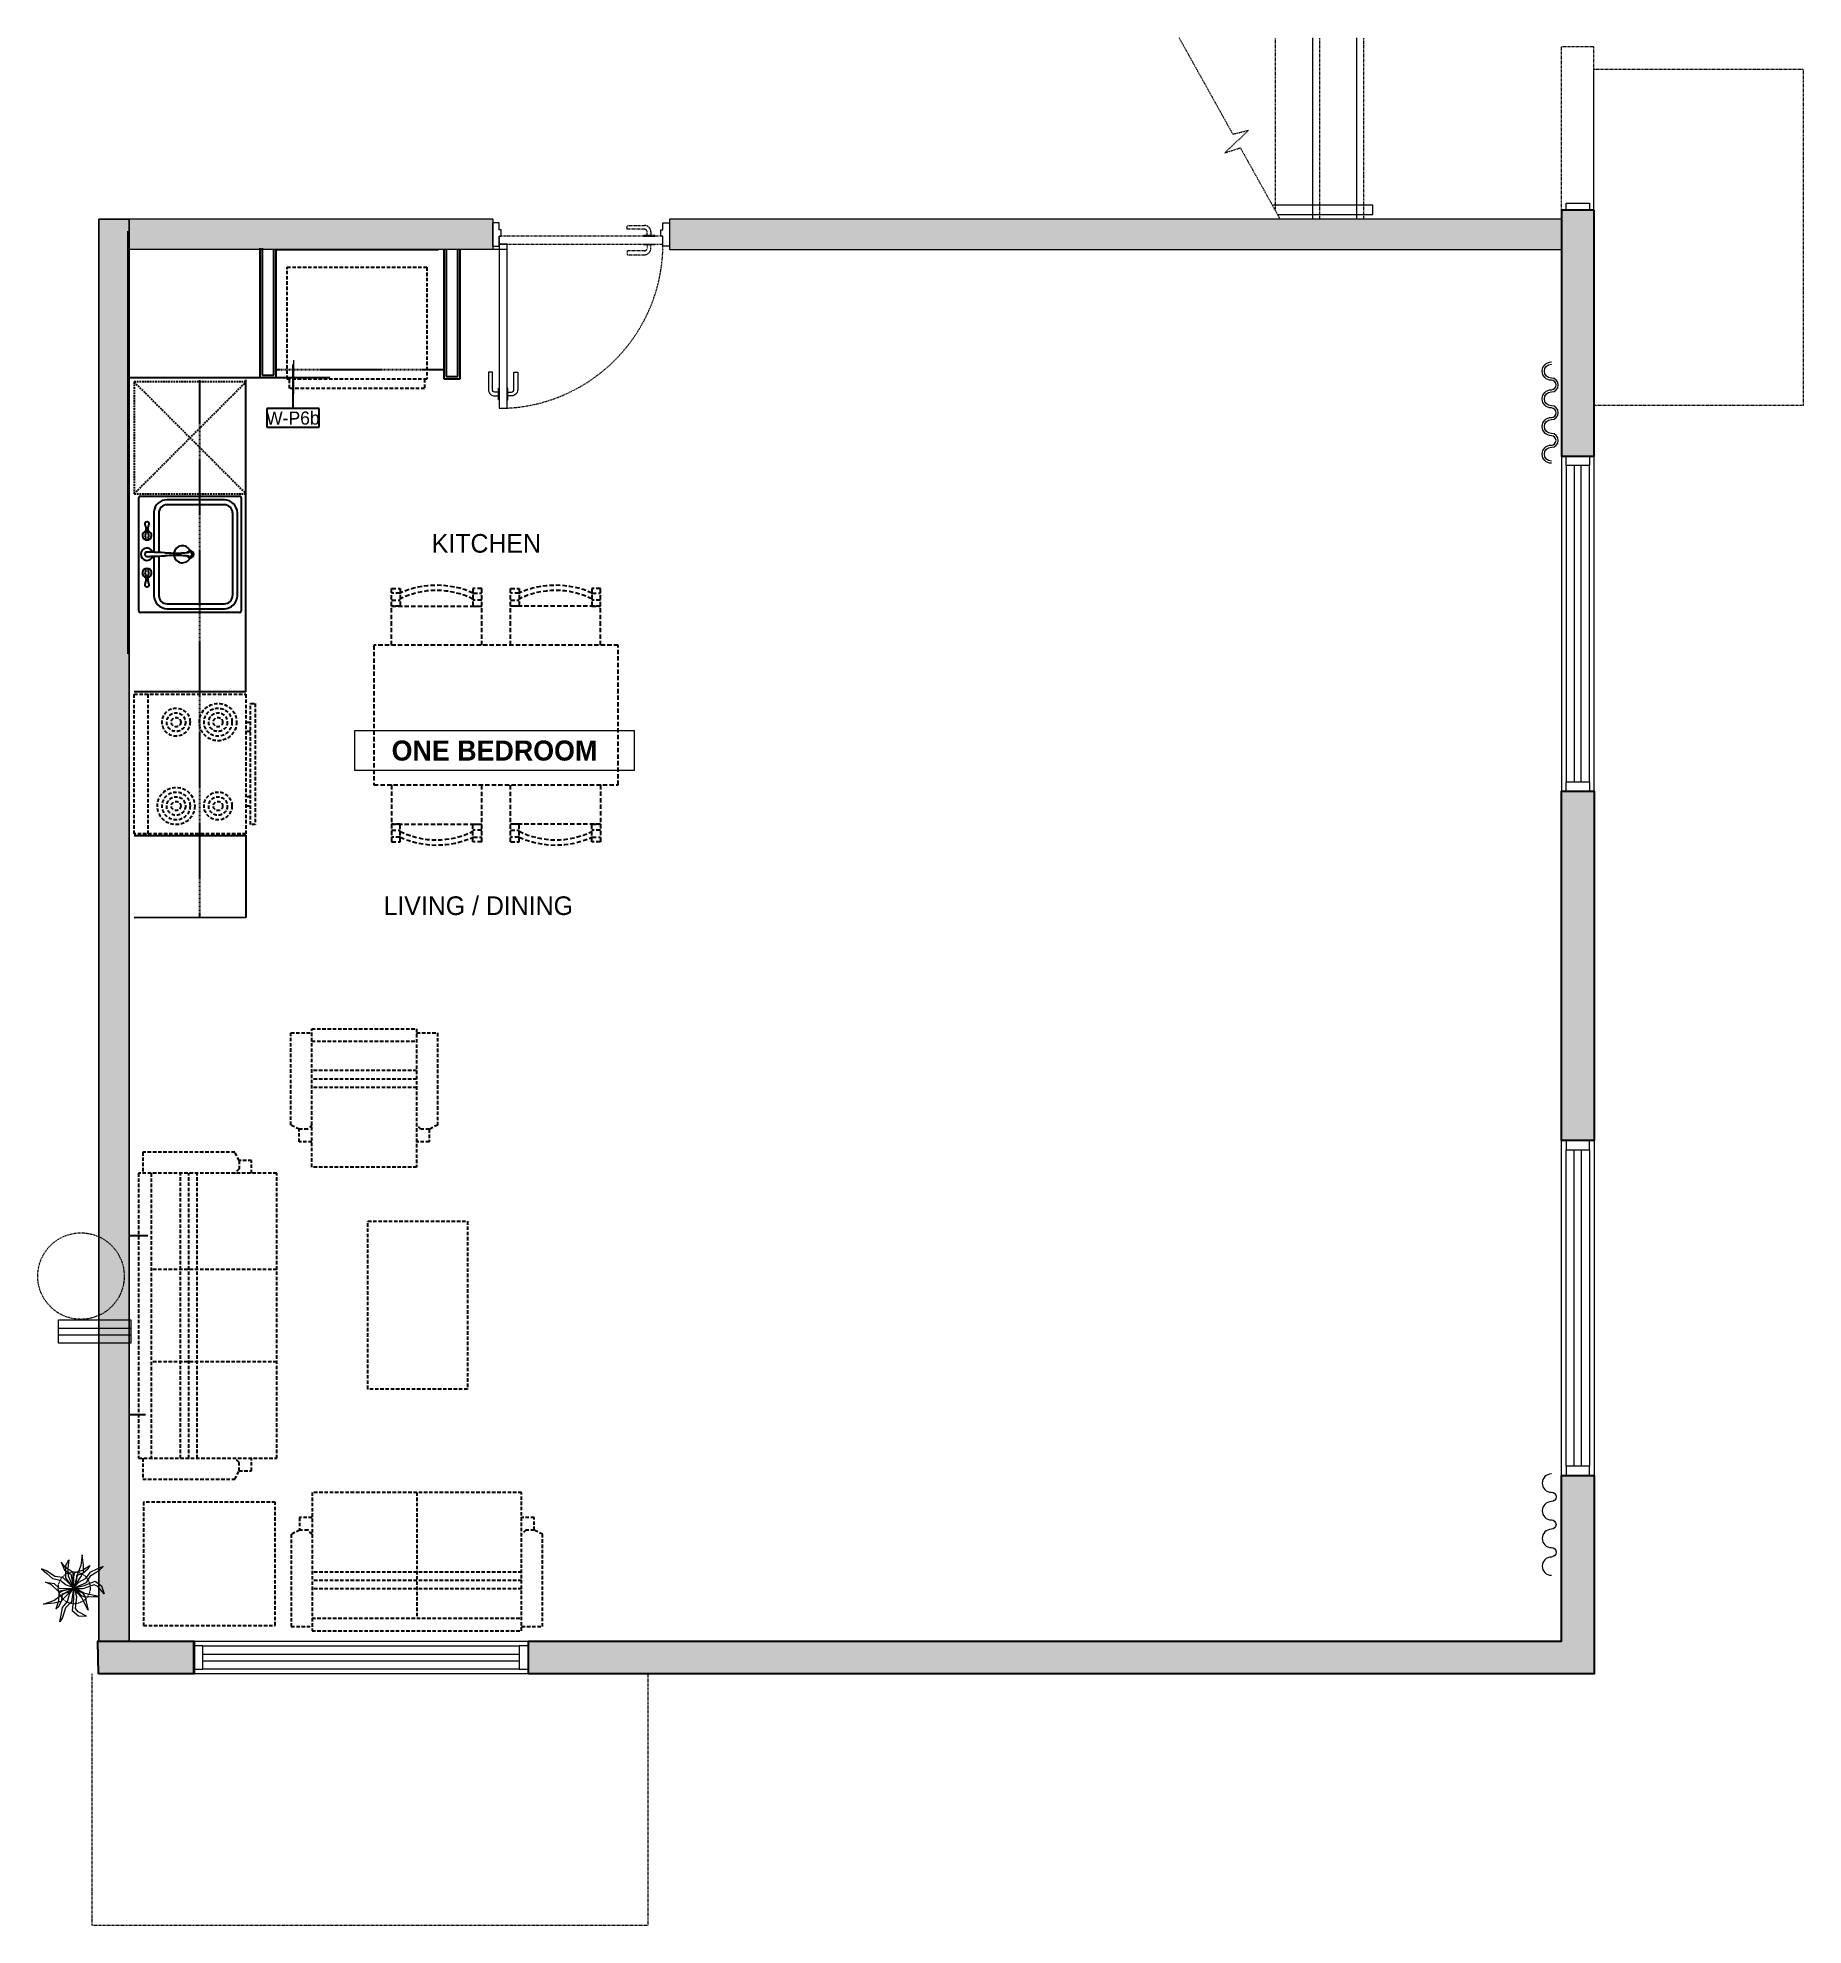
# Model space of a CAD drawing. Header units: inches. Extents: x 18646 to 39869, y 2287 to 7833.
# Drawn here: x 39489.2 to 39868.6, y 7427.9 to 7833.4 of the extents above; entities that cross this region are included whole.
import ezdxf
from ezdxf.enums import TextEntityAlignment as Align

# ---------------------------------------------------------------- set-up
doc = ezdxf.new("R2010")
doc.units = ezdxf.units.IN
doc.header["$LTSCALE"] = 1.5
doc.header["$MEASUREMENT"] = 0
for name, pattern in [('101-01$0$EOP', [0.25, 0.2, -0.05]), ('22-016_Xref_2ND-6TH Floor Plan$0$HIDDEN', [0.375, 0.25, -0.125]), ('22-016_Xref_2ND-6TH Floor Plan$0$HIDDEN2', [0.1875, 0.125, -0.0625]), ('DASHED', [0.75, 0.5, -0.25]), ('HIDDEN', [0.375, 0.25, -0.125])]:
    doc.linetypes.add(name, pattern=pattern)
for name, color, linetype in [('22-016_Xref_2ND-6TH Floor Plan$0$ANNO-NOTE', 4, 'Continuous'), ('22-016_Xref_2ND-6TH Floor Plan$0$FURNITURE-LIGHT', 252, 'DASHED'), ('22-016_Xref_2ND-6TH Floor Plan$0$HIDE_X', 252, '22-016_Xref_2ND-6TH Floor Plan$0$HIDDEN'), ('22-016_Xref_2ND-6TH Floor Plan$0$MECH-PLUMBING', 4, 'Continuous'), ('22-016_Xref_2ND-6TH Floor Plan$0$MILLWORK', 1, 'Continuous'), ('22-016_Xref_2ND-6TH Floor Plan$0$WALL-INTERIOR', 6, 'Continuous'), ('22-016_Xref_2ND-6TH Floor Plan$0$WALL-STUD', 5, 'Continuous'), ('A-WALL', 4, 'Continuous'), ('A-WALL-EXTR', 2, 'Continuous'), ('I- New Low Partition Wall', 4, '101-01$0$EOP'), ('I-FURN', 7, 'Continuous'), ('I-GLAZ', 6, 'Continuous'), ('WALL', 4, 'Continuous')]:
    doc.layers.add(name, color=color, linetype=linetype)
for name, color, linetype, lineweight in [('22-016_Xref_2ND-6TH Floor Plan$0$G-ANNO-TEXT', 4, 'Continuous', 9), ('I-DOOR', 6, 'Continuous', 20), ('l-FIXTURE', 7, 'Continuous', 5)]:
    doc.layers.add(name, color=color, linetype=linetype, lineweight=lineweight)
doc.styles.add('22-016_Xref_2ND-6TH Floor Plan$0$Century Gothic', font='GOTHIC.TTF', dxfattribs={"height": 12})
doc.styles.add('22-016_Xref_2ND-6TH Floor Plan$0$MAT-TAG', font='GOTHIC.TTF')

msp = doc.modelspace()

# ---------------------------------------------------------------- texts
at = {"layer": '22-016_Xref_2ND-6TH Floor Plan$0$ANNO-NOTE', "transparency": 33554636, "char_height": 4, "attachment_point": 5, "style": '22-016_Xref_2ND-6TH Floor Plan$0$MAT-TAG', "bg_fill": 2}
for s, width, insert in [('\\pxqc;{\\fCentury Gothic|b0|i0|c0|p34;KITCHEN}', 36.3702, (39585.62, 7724.72)), ('\\pxqc;{\\fCentury Gothic|b0|i0|c0|p34;LIVING / DINING}', 55.1721, (39583.87, 7646.88))]:
    msp.add_mtext_dynamic_manual_height_columns(s, width=width, gutter_width=0.391, heights=[0], dxfattribs=dict(at, insert=insert))
at = {"layer": '22-016_Xref_2ND-6TH Floor Plan$0$G-ANNO-TEXT', "lineweight": 18, "transparency": 33554636, "insert": (39587.35, 7678.02), "char_height": 4.3113, "width": 55.7075, "attachment_point": 8, "line_spacing_factor": 0.984117, "style": '22-016_Xref_2ND-6TH Floor Plan$0$Century Gothic', "bg_fill": 16, "box_fill_scale": 1.5, "bg_fill_color": 256, "bg_fill_transparency": 0}
msp.add_mtext('{\\fCentury Gothic|b1|i0|c0|p34;ONE BEDROOM }', dxfattribs=at)

# ---------------------------------------------------------------- blocks, each defined once
blk = doc.blocks.new('BBB')
at = {"layer": 'I-FURN', "color": 8, "lineweight": 5}
for p, q in [((-3108, 9496), (-3102, 9680)), ((-3102, 9812), (-3029, 9491)), ((-3102, 9680), (-3102, 9812)), ((-3033, 9934), (-2869, 9790)), ((-2852, 9878), (-3033, 9934)), ((-2826, 9703), (-2923, 9445)), ((-2869, 9790), (-2826, 9703)), ((-2739, 9725), (-2852, 9878)), ((-2840, 9473), (-2739, 9725)), ((-2607, 9628), (-2486, 9827)), ((-2465, 9764), (-2539, 9607)), ((-2486, 9827), (-2397, 9912)), ((-2397, 9912), (-2465, 9764)), ((-3555, 9528), (-3455, 9333)), ((-3545, 9338), (-3555, 9528)), ((-3423, 9191), (-3545, 9338)), ((-3455, 9333), (-3381, 9270)), ((-3155, 9228), (-3423, 9191)), ((-3419, 9565), (-3126, 9415)), ((-3292, 9532), (-3419, 9565)), ((-3381, 9270), (-3108, 9301)), ((-3112, 9493), (-3292, 9532)), ((-2902, 9228), (-3225, 9174)), ((-2902, 9228), (-3155, 9228)), ((-3126, 9415), (-2922, 9228)), ((-2902, 9228), (-3123, 9018)), ((-3017, 9436), (-3112, 9493)), ((-3076, 9391), (-3108, 9496)), ((-3108, 9301), (-2897, 9248)), ((-2897, 9248), (-3076, 9391)), ((-3046, 9129), (-2902, 9228)), ((-3029, 9491), (-2897, 9248)), ((-2922, 9228), (-3017, 9436)), ((-2992, 9066), (-2902, 9228)), ((-2981, 9154), (-2902, 9228)), ((-2902, 9228), (-2979, 8878)), ((-2902, 9228), (-2971, 8960)), ((-2923, 9445), (-2922, 9228)), ((-2915, 8895), (-2902, 9228)), ((-2902, 9228), (-2770, 9528)), ((-2902, 9228), (-2840, 9473)), ((-2902, 9228), (-2644, 9391)), ((-2770, 9344), (-2902, 9228)), ((-2811, 9287), (-2902, 9228)), ((-2723, 9275), (-2902, 9228)), ((-2902, 9228), (-2625, 9229)), ((-2576, 9160), (-2902, 9228)), ((-2619, 9103), (-2902, 9228)), ((-2902, 9228), (-2803, 9149)), ((-2902, 9228), (-2544, 9217)), ((-2825, 9053), (-2878, 9220)), ((-2878, 9220), (-2657, 8978)), ((-2613, 9297), (-2811, 9287)), ((-2770, 9528), (-2607, 9628)), ((-2686, 9496), (-2770, 9344)), ((-2555, 9328), (-2723, 9275)), ((-2539, 9607), (-2686, 9496)), ((-2644, 9391), (-2534, 9459)), ((-2625, 9229), (-2542, 9257)), ((-2568, 9432), (-2613, 9297)), ((-2461, 9557), (-2568, 9432)), ((-2381, 9396), (-2555, 9328)), ((-2542, 9257), (-2487, 9433)), ((-2534, 9459), (-2376, 9459)), ((-2487, 9433), (-2378, 9607)), ((-2378, 9607), (-2461, 9557)), ((-2128, 9422), (-2381, 9396)), ((-2376, 9459), (-2128, 9422)), ((-3585, 8971), (-3688, 8905)), ((-3688, 8905), (-3529, 8935)), ((-3361, 9040), (-3585, 8971)), ((-3529, 8935), (-3358, 8968)), ((-3397, 8813), (-3329, 8881)), ((-3202, 8875), (-3397, 8813)), ((-3225, 9174), (-3361, 9040)), ((-3358, 8968), (-3215, 9084)), ((-3329, 8881), (-3181, 8954)), ((-3216, 8927), (-3255, 8774)), ((-3123, 9018), (-3216, 8927)), ((-3215, 9084), (-3046, 9129)), ((-3018, 8886), (-3202, 8875)), ((-3192, 8764), (-3084, 8915)), ((-3181, 8954), (-3039, 8965)), ((-3084, 8915), (-2992, 9066)), ((-3039, 8965), (-2981, 9154)), ((-2971, 8960), (-3018, 8886)), ((-2979, 8878), (-2831, 8711)), ((-2799, 8773), (-2915, 8895)), ((-2720, 8914), (-2825, 9053)), ((-2803, 9149), (-2661, 9043)), ((-2679, 8734), (-2720, 8914)), ((-2661, 9043), (-2368, 9045)), ((-2657, 8978), (-2632, 8788)), ((-2632, 8788), (-2499, 8597)), ((-2438, 9089), (-2619, 9103)), ((-2486, 9018), (-2576, 9160)), ((-2544, 9217), (-2418, 9033)), ((-2302, 8939), (-2486, 9018)), ((-2248, 9112), (-2438, 9089)), ((-2418, 9033), (-2302, 8939)), ((-2368, 9045), (-2248, 9112)), ((-3255, 8774), (-3279, 8525)), ((-3279, 8525), (-3192, 8764)), ((-2831, 8711), (-2768, 8575)), ((-2768, 8575), (-2799, 8773)), ((-2565, 8603), (-2679, 8734)), ((-2458, 8481), (-2565, 8603)), ((-2499, 8597), (-2458, 8481))]:
    blk.add_line(p, q, dxfattribs=at)
blk = doc.blocks.new('D2')
at = {"layer": 'A-WALL-EXTR', "color": 8, "linetype": 'HIDDEN', "lineweight": 5, "ltscale": 0.1, "transparency": 33554636}
for points in [[(2.1, 1.39), (2.1, 36.61), (0.35, 36.61), (0.35, 1.39)], [(0.35, 32.35), (0.35, 34.84), (0.2, 34.84), (0.2, 32.35)], [(2.1, 32.35), (2.1, 34.84), (2.25, 34.84), (2.25, 32.35)]]:
    blk.add_lwpolyline(points, close=True, dxfattribs=at)
for points in [[(0.2, 33.19), (-0.58, 33.19, 0.414214), (-1.1, 32.67), (-1.1, 28.92), (-1.92, 28.92), (-1.92, 32.67, -0.414214), (-0.58, 34), (0.2, 34)], [(2.25, 33.19), (3.02, 33.19, -0.414214), (3.54, 32.67), (3.54, 28.92), (4.36, 28.92), (4.36, 32.67, 0.414214), (3.02, 34), (2.25, 34)]]:
    blk.add_lwpolyline(points, format="xyb", dxfattribs=at)
blk.add_arc((2.07, 1.31), 35.3, 2.9704, 89.9487, dxfattribs=at)
at = {"layer": 'I-DOOR', "color": 6, "lineweight": 5, "transparency": 33554636}
for points in [[(0.35, 36.61), (0.35, 36.14), (-1.01, 36.14), (-1.01, 36.61), (-2.5, 36.61), (-2.5, 38), (2.5, 38), (2.5, 36.61)], [(0.35, 1.39), (0.35, 1.86), (-1.01, 1.86), (-1.01, 1.39), (-2.5, 1.39), (-2.5, 0), (2.5, 0), (2.5, 1.39)], [(2.1, 1.39), (37.31, 1.39), (37.31, 3.14), (2.1, 3.14)], [(33.05, 3.14), (35.54, 3.14), (35.54, 3.29), (33.05, 3.29)], [(33.05, 1.39), (35.54, 1.39), (35.54, 1.24), (33.05, 1.24)]]:
    blk.add_lwpolyline(points, close=True, dxfattribs=at)
for points in [[(33.89, 3.29), (33.89, 4.07, 0.414214), (33.37, 4.59), (29.63, 4.59), (29.63, 5.4), (33.37, 5.4, -0.414214), (34.71, 4.07), (34.71, 3.29)], [(33.89, 1.24), (33.89, 0.46, -0.414214), (33.37, -0.05), (29.63, -0.05), (29.63, -0.87), (33.37, -0.87, 0.414214), (34.71, 0.46), (34.71, 1.24)]]:
    blk.add_lwpolyline(points, format="xyb", dxfattribs=at)
blk = doc.blocks.new('22-016_Xref_2ND-6TH Floor Plan$0$Couch Set 5')
for p, q in [((8635.07, 504.07), (8573.83, 504.08)), ((8639.58, 503.17), (8635.07, 503.17)), ((8639.58, 483.36), (8639.58, 503.17)), ((8635.07, 501.37), (8573.83, 501.37)), ((8594.54, 474.35), (8594.54, 501.37)), ((8614.36, 474.35), (8614.36, 501.37)), ((8573.83, 495.07), (8635.07, 495.07)), ((8573.83, 493.27), (8635.07, 493.27)), ((8573.83, 491.47), (8635.07, 491.46)), ((8539.48, 466.77), (8539.48, 421.73)), ((8545.78, 421.73), (8545.78, 466.77)), ((8547.58, 421.73), (8547.58, 466.77)), ((8549.38, 421.73), (8549.38, 466.77)), ((8566.5, 444.25), (8539.48, 444.25))]:
    blk.add_line(p, q)
for points in [[(8573.83, 503.17), (8569.32, 503.17), (8569.32, 483.36), (8571.12, 482.46), (8572.92, 482.46), (8573.83, 483.36)], [(8573.83, 504.08), (8573.83, 474.35), (8635.07, 474.35), (8635.07, 504.07)], [(8635.07, 479.76), (8637.77, 479.76), (8637.77, 482.46), (8639.58, 483.36)], [(8637.77, 482.46), (8635.97, 482.46), (8635.07, 483.36)], [(8571.12, 482.46), (8571.12, 479.76), (8573.83, 479.76)], [(8557.49, 466.77), (8558.39, 467.67), (8558.39, 469.47), (8557.49, 471.27), (8537.67, 471.27), (8537.67, 466.77)], [(8566.5, 466.77), (8536.77, 466.77), (8536.77, 421.73), (8566.5, 421.73)], [(8561.09, 466.77), (8561.09, 469.47), (8558.39, 469.47)], [(8566.5, 421.73), (8566.5, 466.77)], [(8537.67, 421.73), (8537.67, 417.23), (8557.49, 417.23)], [(8557.49, 417.23), (8558.39, 419.03), (8558.39, 420.83), (8557.49, 421.73)], [(8558.39, 419.03), (8561.09, 419.03), (8561.09, 421.73)]]:
    blk.add_lwpolyline(points)
blk.add_lwpolyline([(8624.75, 454.77), (8624.75, 433.36), (8588.69, 433.36), (8588.69, 454.77)], close=True)
blk = doc.blocks.new('22-016_Xref_2ND-6TH Floor Plan$0$A$C10e36f6a')
for p, q in [((11.26, -17.11), (-11.26, -17.11)), ((11.26, -18.91), (-11.26, -18.91)), ((11.26, -20.72), (-11.26, -20.72)), ((-11.26, -27.02), (11.26, -27.02))]:
    blk.add_line(p, q)
for points in [[(11.26, 0), (-11.26, 0)], [(-11.26, 0), (-11.26, -29.72), (11.26, -29.72), (11.26, 0)], [(-11.26, -9.01), (-12.16, -8.11), (-13.96, -8.11), (-15.76, -9.01), (-15.76, -28.82), (-11.26, -28.82)], [(-11.26, -5.4), (-13.96, -5.4), (-13.96, -8.11)], [(13.96, -8.11), (13.96, -5.4), (11.26, -5.4)], [(15.76, -9.01), (13.96, -8.11), (12.16, -8.11), (11.26, -9.01)], [(11.26, -28.82), (15.76, -28.82), (15.76, -9.01)]]:
    blk.add_lwpolyline(points)
blk = doc.blocks.new('*U158')
for p, q in [((-12.5, 0.35), (-12.5, 21.65)), ((-12.15, 22), (12.15, 22)), ((-6.81, 20.62, 0), (-6.81, 20.59, 0)), ((-6.81, 20.59, 0), (-6.81, 20.58, 0)), ((-3.59, 20.52, 0), (-3.59, 20.54, 0)), ((-3.25, 20.53, 0), (-3.25, 20.55, 0)), ((-3.18, 20.42, 0), (-3.19, 20.47, 0)), ((3.19, 20.46, 0), (3.18, 20.42, 0)), ((3.25, 20.55, 0), (3.25, 20.53, 0)), ((3.59, 20.54, 0), (3.59, 20.52, 0)), ((6.81, 20.59, 0), (6.81, 20.62, 0)), ((6.81, 20.58, 0), (6.81, 20.59, 0)), ((12.5, 21.65), (12.5, 0.35)), ((-0.4, 18.75), (-8.89, 18.75)), ((-0.37, 17.72), (-8.87, 17.72)), ((-6.81, 19.91, 0), (-6.81, 19.9, 0)), ((-6.81, 19.9, 0), (-6.81, 19.87, 0)), ((-3.59, 19.95, 0), (-3.59, 19.96, 0)), ((-3.25, 19.94, 0), (-3.25, 19.96, 0)), ((-3.19, 20.02, 0), (-3.18, 20.07, 0)), ((8.87, 17.72), (0.37, 17.72)), ((9.15, 18.75), (0.4, 18.75)), ((3.18, 20.06, 0), (3.19, 20.02, 0)), ((3.25, 19.96, 0), (3.25, 19.94, 0)), ((3.59, 19.96, 0), (3.59, 19.95, 0)), ((6.81, 19.9, 0), (6.81, 19.91, 0)), ((6.81, 19.87, 0), (6.81, 19.9, 0)), ((-11.68, 15.94), (-11.68, 3.62)), ((-10.65, 15.93), (-10.65, 3.63)), ((10.64, 3.63), (10.64, 15.93)), ((11.68, 3.62), (11.68, 15.94)), ((12.15, 0), (-12.15, 0)), ((-8.89, 0.81), (8.89, 0.81)), ((-8.87, 1.84), (8.87, 1.84))]:
    blk.add_line(p, q)
for centre, radius, start, end in [((-12.12, 21.62), 0.379, 94.6926, 176.3606), ((-6.78, 20.22, 0), 0.23, 138.922, 173.2093), ((-6.82, 20.36, 0), 0.129, 118.9201, 177.1064), ((-6.81, 20.51, 0), 0.0775, 94.276, 170.9668), ((-6.59, 20.49, 0), 0.256, 72.0189, 150.2079), ((-5.37, 22.65, 0), 2.24, 239.1184, 255.3939), ((-5, 26.02, 0), 5.61, 260.4328, 270.9605), ((-4.01, 20.24, 0), 0.985, 189.6396, 170.3604), ((-4.9, 21.51, 0), 1.1, 269.897, 294.8928), ((-4.37, 20.51, 0), 0.0636, 28.6382, 178.5662), ((-4.04, 20.31, 0), 0.36, 85.4281, 140.0375), ((-3.98, 20.31, 0), 0.36, 39.9624, 94.572), ((-3.65, 20.51, 0), 0.0696, 31.1717, 148.8283), ((-3.49, 20.76, 0), 0.256, 247.1407, 302.4053), ((-3.3, 20.55, 0), 0.0507, 1.5577, 188.5978), ((-3.3, 20.42, 0), 0.125, 23.7641, 66.7351), ((-3.26, 20.34, 0), 0.115, 4.265, 47.7856), ((-3.19, 20.24, 0), 0.114, 357.1037, 67.294), ((0, 20.24), 1.32, 288.1363, 251.8637), ((0, 20.24), 0.487, 355.5524, 184.4486), ((4.01, 20.24, 0), 0.985, 9.6396, 350.3604), ((3.19, 20.24, 0), 0.114, 112.706, 182.8963), ((3.26, 20.34, 0), 0.115, 132.2144, 175.735), ((3.3, 20.41, 0), 0.125, 113.2649, 156.2359), ((3.3, 20.55, 0), 0.0507, 351.4022, 178.4423), ((3.49, 20.76, 0), 0.256, 237.5947, 292.8593), ((3.65, 20.5, 0), 0.0696, 31.1717, 148.8283), ((3.98, 20.31, 0), 0.36, 85.428, 140.0376), ((4.04, 20.31, 0), 0.36, 39.9625, 94.5719), ((4.37, 20.51, 0), 0.0636, 1.4338, 151.3618), ((4.9, 21.51, 0), 1.1, 245.1072, 270.103), ((5, 26.02, 0), 5.61, 269.0395, 279.5672), ((5.37, 22.65, 0), 2.24, 284.6061, 300.8816), ((6.59, 20.49, 0), 0.256, 29.7921, 107.9811), ((6.81, 20.5, 0), 0.0775, 9.0332, 85.724), ((6.82, 20.36, 0), 0.129, 2.8936, 61.0799), ((6.78, 20.22, 0), 0.23, 6.7907, 41.078), ((12.12, 21.62), 0.379, 3.6394, 85.3074), ((-8.8, 15.87), 2.88, 91.6896, 178.7057), ((-8.8, 15.87), 1.84, 92.1115, 178.3825), ((-6.78, 20.27, 0), 0.23, 186.7907, 221.078), ((-6.82, 20.13, 0), 0.129, 182.8936, 241.0799), ((-6.81, 19.98, 0), 0.0775, 189.0332, 265.724), ((-6.59, 20, 0), 0.256, 209.7921, 287.9811), ((-5.37, 17.84, 0), 2.24, 104.6061, 120.8816), ((-5, 14.47, 0), 5.61, 89.0395, 99.5672), ((-4.9, 18.98, 0), 1.1, 65.1072, 90.103), ((-4.37, 19.98, 0), 0.0636, 181.4338, 331.3618), ((-4.04, 20.18, 0), 0.36, 219.9625, 274.5719), ((-3.98, 20.18, 0), 0.36, 265.428, 320.0376), ((-3.65, 19.98, 0), 0.0696, 211.1717, 328.8283), ((-3.49, 19.73, 0), 0.256, 57.5947, 112.8593), ((-3.3, 19.94, 0), 0.0507, 171.4022, 358.4423), ((-3.3, 20.07, 0), 0.125, 293.2649, 336.2359), ((-3.26, 20.15, 0), 0.115, 312.2144, 355.735), ((-3.19, 20.25, 0), 0.114, 292.706, 2.8963), ((9.75, 20.62), 10.24, 182.1024, 186.6982), ((293.69, 28.3), 294.25, 181.7286, 182.323), ((-102.92, 13.59), 102.65, 359.5797, 1.5544), ((102.92, 13.59), 102.65, 178.4456, 180.4203), ((-293.69, 28.3), 294.25, 357.677, 358.2714), ((-9.75, 20.62), 10.24, 353.3018, 357.8976), ((3.19, 20.25, 0), 0.114, 177.1037, 247.294), ((3.26, 20.15, 0), 0.115, 184.265, 227.7856), ((3.3, 20.07, 0), 0.125, 203.7641, 246.7351), ((3.3, 19.94, 0), 0.0507, 181.5577, 8.5978), ((3.49, 19.73, 0), 0.256, 67.1407, 122.4053), ((3.65, 19.98, 0), 0.0696, 211.1717, 328.8283), ((3.98, 20.18, 0), 0.36, 219.9624, 274.572), ((4.04, 20.18, 0), 0.36, 265.4281, 320.0375), ((4.37, 19.98, 0), 0.0636, 208.6382, 358.5662), ((4.9, 18.97, 0), 1.1, 89.897, 114.8928), ((5, 14.47, 0), 5.61, 80.4328, 90.9605), ((5.37, 17.84, 0), 2.24, 59.1184, 75.3939), ((6.59, 20, 0), 0.256, 252.0189, 330.2079), ((6.81, 19.98, 0), 0.0775, 274.276, 350.9668), ((6.82, 20.13, 0), 0.129, 298.9201, 357.1064), ((6.78, 20.27, 0), 0.23, 318.922, 353.2093), ((8.8, 15.87), 1.84, 1.6175, 87.8885), ((8.96, 16.03), 2.72, 357.8975, 86.0887), ((0, 12.64), 1.83, 98.8827, 245.5447), ((-15.1, 13.25), 14.82, 352.634, 358.4077), ((0, 12.64), 1.83, 294.455, 81.1173), ((15.1, 13.25), 14.82, 181.5923, 187.3661), ((0, 10.96, 0), 0.756, 118.8294, 61.1697), ((0, 11.05), 0.495, 143.4452, 36.552), ((-12.12, 0.38), 0.379, 183.6394, 265.3074), ((-8.8, 3.69), 2.88, 181.2943, 268.3104), ((-8.8, 3.69), 1.84, 181.6175, 267.8885), ((8.8, 3.69), 1.84, 272.1115, 358.3825), ((8.8, 3.69), 2.88, 271.6896, 358.7057), ((12.12, 0.38), 0.379, 274.6926, 356.3606)]:
    blk.add_arc(centre, radius, start, end)
blk = doc.blocks.new('22-016_Xref_2ND-6TH Floor Plan$0$Fridge 2')
for p, q in [((-17, -24), (-17, 0)), ((-17, 0), (13, 0)), ((13, 0), (13, -24)), ((13, -24), (-17, -24)), ((-16.5, -26), (-16.5, -24)), ((12.5, -24), (12.5, -26)), ((12.5, -26), (-16.5, -26))]:
    blk.add_line(p, q)
blk = doc.blocks.new('22-016_Xref_2ND-6TH Floor Plan$0$dw')
at = {"linetype": '22-016_Xref_2ND-6TH Floor Plan$0$HIDDEN'}
for p, q in [((-24, -24), (0, 0)), ((-24, 0), (0, -24))]:
    blk.add_line(p, q, dxfattribs=at)
blk.add_lwpolyline([(-24, -24), (0, -24), (0, 0), (-24, 0)], close=True, dxfattribs=at)
blk = doc.blocks.new('22-016_Xref_2ND-6TH Floor Plan$0$stove')
for p, q in [((-24, -30), (-24, 0)), ((-24, 0), (0, 0)), ((-3, 0), (-3, -30)), ((0, 0), (0, -30)), ((-26, -2), (-25, -2)), ((-26, -28), (-26, -2)), ((-25, -2), (-25, -28)), ((-24, -6), (-25, -6)), ((-25, -8), (-24, -8)), ((-25, -22), (-24, -22)), ((-24, -24), (-25, -24)), ((-25, -28), (-26, -28)), ((0, -30), (-24, -30))]:
    blk.add_line(p, q)
for centre, radius in [((-18, -6), 3), ((-18, -6), 2), ((-9, -6), 4), ((-9, -6), 3), ((-9, -6), 2), ((-18, -6), 1), ((-9, -6), 1), ((-18, -24), 4), ((-18, -24), 3), ((-18, -24), 2), ((-18, -24), 1), ((-9, -24), 3), ((-9, -24), 2), ((-9, -24), 1)]:
    blk.add_circle(centre, radius)
blk = doc.blocks.new('*U102')
at = {"color": 42}
blk.add_line((0, -0.319), (0, -0.055), dxfattribs=at)
blk.add_lwpolyline([(-0.156, 0.055), (-0.156, -0.055), (0.156, -0.055), (0.156, 0.055)], close=True)
at = {"color": 0, "linetype": 'ByBlock', "const_width": 0.0075}
blk.add_lwpolyline([(-0.004, -0.144), (-0.004, -0.344)], dxfattribs=at)
at = {"style": '22-016_Xref_2ND-6TH Floor Plan$0$MAT-TAG'}
blk.add_attdef('PX-X', text='', height=0.0625, dxfattribs=at).set_placement((0, 0), align=Align.MIDDLE)
blk.add_attdef('SUFFIX', text='', height=0.0625, dxfattribs=at).set_placement((0.057, -0.151), align=Align.BOTTOM_LEFT)
blk = doc.blocks.new('*U159')
at = {"extrusion": (0, 0, -1)}
for p, q in [((-38.98, 24), (-38.98, 33.78)), ((-23.47, 33.78), (-23.47, 24)), ((-18.53, 33.78), (-18.53, 24)), ((-3.02, 24), (-3.02, 33.78)), ((-38.98, 30.75), (-23.47, 30.75)), ((-3.02, 30.75), (-18.53, 30.75)), ((-38.98, -6.75), (-23.47, -6.75)), ((-3.02, -6.75), (-18.53, -6.75))]:
    blk.add_line(p, q, dxfattribs=at)
for p, q in [((-38.98, 0), (-38.98, -9.78)), ((-23.47, 0), (-23.47, -9.78)), ((-18.53, 0), (-18.53, -9.78)), ((-3.02, 0), (-3.02, -9.78))]:
    blk.add_line(p, q)
for points in [[(-38.98, 33.78), (-37.48, 33.78), (-37.48, 30.75), (-38.98, 30.75)], [(-37.48, 32.99), (-38.98, 32.99)], [(-23.47, 33.78), (-24.97, 33.78), (-24.97, 30.75), (-23.47, 30.75)], [(-24.97, 32.99), (-23.47, 32.99)], [(-18.53, 33.78), (-17.03, 33.78), (-17.03, 30.75), (-18.53, 30.75)], [(-17.03, 32.99), (-18.53, 32.99)], [(-3.02, 33.78), (-4.52, 33.78), (-4.52, 30.75), (-3.02, 30.75)], [(-4.52, 32.99), (-3.02, 32.99)], [(-38.98, 31.74), (-37.48, 31.74)], [(-23.47, 31.74), (-24.97, 31.74)], [(-18.53, 31.74), (-17.03, 31.74)], [(-3.02, 31.74), (-4.52, 31.74)], [(-38.98, -9.78), (-37.48, -9.78), (-37.48, -6.75), (-38.98, -6.75)], [(-38.98, -7.74), (-37.48, -7.74)], [(-37.48, -8.99), (-38.98, -8.99)], [(-23.47, -9.78), (-24.97, -9.78), (-24.97, -6.75), (-23.47, -6.75)], [(-23.47, -7.74), (-24.97, -7.74)], [(-24.97, -8.99), (-23.47, -8.99)], [(-18.53, -9.78), (-17.03, -9.78), (-17.03, -6.75), (-18.53, -6.75)], [(-18.53, -7.74), (-17.03, -7.74)], [(-17.03, -8.99), (-18.53, -8.99)], [(-3.02, -9.78), (-4.52, -9.78), (-4.52, -6.75), (-3.02, -6.75)], [(-3.02, -7.74), (-4.52, -7.74)], [(-4.52, -8.99), (-3.02, -8.99)]]:
    blk.add_lwpolyline(points)
blk.add_lwpolyline([(0, 24), (-42, 24), (-42, 0), (0, 0)], close=True)
for centre, radius, start, end in [((-31.22, 18.99), 15.33, 65.9374, 114.0626), ((-31.26, 19.26), 14.17, 63.6559, 116.0248), ((-10.78, 18.99), 15.33, 65.9374, 114.0626), ((-10.74, 19.26), 14.17, 63.9752, 116.3441), ((-31.26, 4.74), 14.17, 243.9752, 296.3441), ((-31.22, 5.01), 15.33, 245.9374, 294.0626), ((-10.74, 4.74), 14.17, 243.6559, 296.0248), ((-10.78, 5.01), 15.33, 245.9374, 294.0626)]:
    blk.add_arc(centre, radius, start, end)

# ---------------------------------------------------------------- hatches: boundary and pattern name
at = {"layer": 'A-WALL', "lineweight": 5, "transparency": 33554636}
h = msp.add_hatch(color=8, dxfattribs=at)
h.dxf.hatch_style = 1
h.paths.add_polyline_path([(39502.34, 7488.87), (39508.84, 7488.87), (39508.84, 7794.37), (39502.34, 7794.37)])
h = msp.add_hatch(color=8, dxfattribs=at)
h.dxf.hatch_style = 1
h.paths.add_polyline_path([(39508.84, 7488.87), (39502.34, 7488.87), (39502.34, 7794.37), (39508.84, 7794.37)])
h = msp.add_hatch(color=8, dxfattribs=at)
h.dxf.hatch_style = 1
h.paths.add_polyline_path([(39586.99, 7787.87), (39508.84, 7787.87), (39508.84, 7794.37), (39586.99, 7794.37)])
h = msp.add_hatch(color=8, dxfattribs=at)
h.dxf.hatch_style = 1
h.paths.add_polyline_path([(39816.66, 7787.87), (39624.95, 7787.87), (39624.95, 7794.37), (39816.66, 7794.37)])
h = msp.add_hatch(color=8, dxfattribs=at)
h.dxf.hatch_style = 1
h.paths.add_polyline_path([(39823.66, 7796.3), (39816.66, 7796.3), (39816.66, 7743.49), (39823.66, 7743.49)])
h = msp.add_hatch(color=8, dxfattribs=at)
h.dxf.hatch_style = 1
h.paths.add_polyline_path([(39823.66, 7596.49), (39816.66, 7596.49), (39816.66, 7671.49), (39823.66, 7671.49)])
h = msp.add_hatch(color=8, dxfattribs=at)
h.dxf.hatch_style = 1
h.paths.add_polyline_path([(39823.66, 7524.49), (39823.66, 7481.87), (39594.67, 7481.87), (39594.67, 7488.87), (39816.66, 7488.87), (39816.66, 7524.49)])
h = msp.add_hatch(color=8, dxfattribs=at)
h.dxf.hatch_style = 1
h.paths.add_polyline_path([(39502.24, 7481.87), (39502.12, 7488.87), (39522.82, 7488.87), (39522.82, 7481.87)])

# ---------------------------------------------------------------- linework, layer by layer
at = {"layer": '22-016_Xref_2ND-6TH Floor Plan$0$FURNITURE-LIGHT', "lineweight": -3, "transparency": 33554636}
msp.add_lwpolyline([(39540.24, 7492.28), (39540.24, 7518.78), (39511.92, 7518.78), (39511.92, 7492.28)], close=True, dxfattribs=at)
at = {"layer": '22-016_Xref_2ND-6TH Floor Plan$0$MILLWORK', "linetype": '22-016_Xref_2ND-6TH Floor Plan$0$HIDDEN2', "transparency": 33554636}
msp.add_line((39576.45, 7762.03), (39540.44, 7762.03), dxfattribs=at)
at = {"layer": '22-016_Xref_2ND-6TH Floor Plan$0$MILLWORK', "lineweight": -3, "transparency": 33554636}
msp.add_line((39533.94, 7644.34), (39509.92, 7644.33), dxfattribs=at)
for points in [[(39509.92, 7692.94), (39533.94, 7692.94), (39533.94, 7759.87)], [(39509.92, 7661.95), (39533.94, 7661.95), (39533.94, 7644.34)]]:
    msp.add_lwpolyline(points, dxfattribs=at)
at = {"layer": '22-016_Xref_2ND-6TH Floor Plan$0$MILLWORK', "linetype": '22-016_Xref_2ND-6TH Floor Plan$0$HIDDEN2', "transparency": 33554636}
msp.add_lwpolyline([(39524.06, 7644.33), (39524.06, 7759.87)], dxfattribs=at)
at = {"layer": '22-016_Xref_2ND-6TH Floor Plan$0$WALL-INTERIOR', "transparency": 33554636}
for p, q in [((39536.94, 7788.14), (39536.94, 7760.37)), ((39576.45, 7787.87), (39576.45, 7760.09)), ((39579.95, 7760.09), (39579.95, 7787.87)), ((39508.84, 7760.37), (39551.95, 7760.37)), ((39536.94, 7760.37), (39540.44, 7760.37)), ((39576.45, 7760.09), (39579.95, 7760.09)), ((39508.84, 7576.08), (39512.84, 7576.08))]:
    msp.add_line(p, q, dxfattribs=at)
msp.add_lwpolyline([(39540.44, 7760.37), (39540.44, 7787.87), (39575.32, 7787.87)], dxfattribs=at)
at = {"layer": '22-016_Xref_2ND-6TH Floor Plan$0$WALL-STUD', "transparency": 33554636}
for p, q in [((39537.44, 7788.14), (39537.44, 7760.87)), ((39539.94, 7760.87), (39539.94, 7787.87)), ((39576.95, 7787.87), (39576.95, 7760.59)), ((39579.45, 7760.59), (39579.45, 7787.87)), ((39537.44, 7760.87), (39539.94, 7760.87)), ((39576.95, 7760.59), (39579.45, 7760.59)), ((39508.84, 7537.58), (39512.34, 7537.58))]:
    msp.add_line(p, q, dxfattribs=at)
at = {"layer": 'A-WALL', "lineweight": 5, "transparency": 33554636}
for p, q in [((39570.16, 7794.37), (39502.34, 7794.37)), ((39502.34, 7794.37), (39502.34, 7787.87)), ((39586.99, 7794.37), (39570.16, 7794.37)), ((39586.99, 7794.37), (39586.99, 7787.87)), ((39816.66, 7794.37), (39624.95, 7794.37)), ((39624.95, 7794.37), (39624.95, 7787.87)), ((39823.66, 7794.37), (39823.63, 7794.37)), ((39590.09, 7787.87), (39508.84, 7787.87)), ((39624.95, 7787.87), (39816.66, 7787.87)), ((39823.63, 7787.87), (39823.66, 7787.87))]:
    msp.add_line(p, q, dxfattribs=at)
for points in [[(39502.34, 7488.87), (39508.84, 7488.87), (39508.84, 7794.37), (39502.34, 7794.37)], [(39508.84, 7488.87), (39502.34, 7488.87), (39502.34, 7794.37), (39508.84, 7794.37)]]:
    msp.add_lwpolyline(points, close=True, dxfattribs=at)
at = {"layer": 'A-WALL-EXTR', "color": 8, "linetype": 'HIDDEN', "lineweight": 5, "ltscale": 0.1, "transparency": 33554636}
for points in [[(39823.63, 7831.44), (39816.63, 7831.44), (39816.63, 7796.3), (39823.63, 7796.3)], [(39823.63, 7826.62), (39868.63, 7826.62), (39868.63, 7754.36), (39823.63, 7754.36)]]:
    msp.add_lwpolyline(points, close=True, dxfattribs=at)
msp.add_lwpolyline([(39500.82, 7481.87), (39500.82, 7427.87), (39620.41, 7427.87), (39620.41, 7481.87)], dxfattribs=at)
for centre, radius in [((39498.49, 7567.33), 9.29), ((39497.04, 7500.38), 3.43)]:
    msp.add_circle(centre, radius, dxfattribs=at)
at = {"layer": 'I- New Low Partition Wall', "linetype": 'ByBlock', "lineweight": 5, "transparency": 33554636}
for p, q in [((39763.21, 7794.37), (39763.21, 7833.37)), ((39772.71, 7794.37), (39772.71, 7833.37))]:
    msp.add_line(p, q, dxfattribs=at)
at = {"layer": 'I-DOOR', "color": 8, "linetype": 'HIDDEN', "lineweight": 5, "ltscale": 0.25, "transparency": 33554636}
for p, q in [((39755.21, 7796.18), (39755.21, 7833.37)), ((39764.71, 7794.37), (39764.71, 7833.37)), ((39774.21, 7794.37), (39774.21, 7833.37))]:
    msp.add_line(p, q, dxfattribs=at)
msp.add_lwpolyline([(39734.48, 7833.37), (39746.02, 7812.67), (39749.39, 7813.48), (39744.32, 7808.64), (39747.66, 7809.73), (39756.21, 7794.37)], dxfattribs=at)
at = {"layer": 'I-DOOR', "linetype": 'ByBlock', "lineweight": 5, "transparency": 33554636}
msp.add_lwpolyline([(39755.66, 7795.37), (39776.15, 7795.37), (39776.15, 7797.37), (39776.15, 7797.37), (39754.54, 7797.37)], dxfattribs=at)
at = {"layer": 'I-FURN', "lineweight": 5, "transparency": 33554636}
for points in [[(39814.49, 7741.94, -1), (39814.49, 7745.87, 1), (39814.49, 7747.88, -1), (39814.49, 7751.81, 1), (39814.49, 7753.83, -1), (39814.49, 7757.76, 1), (39814.49, 7759.78, -1), (39814.49, 7763.71, -1)], [(39814.49, 7742.42, -1), (39814.49, 7745.39, 1), (39814.49, 7748.36, -1), (39814.49, 7751.34, 1), (39814.49, 7754.31, -1), (39814.49, 7757.28, 1), (39814.49, 7760.25, -1), (39814.49, 7763.23)], [(39814.49, 7524.82, 1), (39814.49, 7520.89, -1), (39814.49, 7518.87, 1), (39814.49, 7514.94, -1), (39814.49, 7512.93, 1), (39814.49, 7509, -1), (39814.49, 7506.98, 1), (39814.49, 7503.05, 1)]]:
    msp.add_lwpolyline(points, format="xyb", dxfattribs=at)
at = {"layer": 'I-GLAZ', "color": 6, "lineweight": 5, "ltscale": 0.05, "transparency": 33554636}
for points in [[(39817.66, 7797.8), (39822.66, 7797.8), (39822.66, 7796.3), (39817.66, 7796.3)], [(39823.66, 7743.49), (39816.66, 7743.49), (39816.66, 7671.49), (39823.66, 7671.49)], [(39817.66, 7743.49), (39822.66, 7743.49), (39822.66, 7741.49), (39817.66, 7741.49)], [(39817.66, 7673.49), (39822.66, 7673.49), (39822.66, 7741.49), (39817.66, 7741.49)], [(39819.41, 7741.49), (39819.41, 7673.49), (39820.91, 7673.49), (39820.91, 7741.49)], [(39817.66, 7673.49), (39822.66, 7673.49), (39822.66, 7671.49), (39817.66, 7671.49)], [(39823.66, 7524.49), (39816.66, 7524.49), (39816.66, 7596.49), (39823.66, 7596.49)], [(39817.66, 7594.49), (39822.66, 7594.49), (39822.66, 7596.49), (39817.66, 7596.49)], [(39817.66, 7594.49), (39822.66, 7594.49), (39822.66, 7526.49), (39817.66, 7526.49)], [(39819.41, 7526.49), (39819.41, 7594.49), (39820.91, 7594.49), (39820.91, 7526.49)], [(39509.23, 7557.9), (39509.23, 7552.9), (39493.64, 7552.9), (39493.64, 7557.9)], [(39493.64, 7556.15), (39509.23, 7556.15), (39509.23, 7554.65), (39493.64, 7554.65)], [(39817.66, 7524.49), (39822.66, 7524.49), (39822.66, 7526.49), (39817.66, 7526.49)], [(39522.67, 7481.87), (39522.67, 7488.87), (39594.67, 7488.87), (39594.67, 7481.87)], [(39522.67, 7487.87), (39522.67, 7482.87), (39524.67, 7482.87), (39524.67, 7487.87)], [(39592.67, 7487.87), (39592.67, 7482.87), (39524.67, 7482.87), (39524.67, 7487.87)], [(39524.67, 7486.12), (39592.67, 7486.12), (39592.67, 7484.62), (39524.67, 7484.62)], [(39592.67, 7487.87), (39592.67, 7482.87), (39594.67, 7482.87), (39594.67, 7487.87)]]:
    msp.add_lwpolyline(points, close=True, dxfattribs=at)
at = {"layer": 'l-FIXTURE', "lineweight": 5, "transparency": 33554636}
msp.add_line((39508.47, 7791.81), (39508.47, 7701.01), dxfattribs=at)
at = {"layer": 'WALL', "ltscale": 0.1, "transparency": 33554636}
for points in [[(39823.66, 7796.3), (39816.66, 7796.3), (39816.66, 7743.49), (39823.66, 7743.49)], [(39823.66, 7596.49), (39816.66, 7596.49), (39816.66, 7671.49), (39823.66, 7671.49)], [(39502.24, 7481.87), (39502.12, 7488.87), (39522.82, 7488.87), (39522.82, 7481.87)]]:
    msp.add_lwpolyline(points, close=True, dxfattribs=at)
msp.add_lwpolyline([(39823.66, 7524.49), (39823.66, 7481.87), (39594.67, 7481.87), (39594.67, 7488.87), (39816.66, 7488.87), (39816.66, 7524.49), (39823.66, 7524.49)], dxfattribs=at)

# ---------------------------------------------------------------- block references
at = {"layer": '22-016_Xref_2ND-6TH Floor Plan$0$FURNITURE-LIGHT', "lineweight": -3, "transparency": 33554636, "extrusion": (0, 0, -1), "xscale": -1.000755996963993, "yscale": 1.000755996963993, "zscale": -1.000755996963993, "rotation": 0.0007315510941818815}
msp.add_blockref('22-016_Xref_2ND-6TH Floor Plan$0$Fridge 2', (-39559.81, 7784.05), dxfattribs=at)
at = {"layer": '22-016_Xref_2ND-6TH Floor Plan$0$FURNITURE-LIGHT', "lineweight": -3, "transparency": 33554636}
for name, p, xscale, yscale, zscale, rotation in [('22-016_Xref_2ND-6TH Floor Plan$0$dw', (39533.94, 7759.43), 1.000755996964015, 1.000755996964015, 1.000755996964015, 0.001717295510535512), ('22-016_Xref_2ND-6TH Floor Plan$0$stove', (39509.92, 7662.32), 1.000755996963999, 1.000755996963999, 1.000755996963999, 180.0007315510944)]:
    msp.add_blockref(name, p, dxfattribs=dict(at, xscale=xscale, yscale=yscale, zscale=zscale, rotation=rotation))
at = {"layer": '22-016_Xref_2ND-6TH Floor Plan$0$FURNITURE-LIGHT', "transparency": 33554636, "xscale": 1.250000000000004, "yscale": 1.250000000000004, "zscale": 1.250000000000004, "rotation": 180}
msp.add_blockref('*U159', (39561.45, 7702.84), dxfattribs=at)
at = {"layer": '22-016_Xref_2ND-6TH Floor Plan$0$FURNITURE-LIGHT', "transparency": 33554636, "xscale": -1, "rotation": 180}
msp.add_blockref('22-016_Xref_2ND-6TH Floor Plan$0$A$C10e36f6a', (39559.36, 7590.76), dxfattribs=at)
at = {"layer": '22-016_Xref_2ND-6TH Floor Plan$0$FURNITURE-LIGHT', "transparency": 33554636, "rotation": 90.00000000000001}
msp.add_blockref('22-016_Xref_2ND-6TH Floor Plan$0$Couch Set 5', (40014.92, -1045.63), dxfattribs=at)
at = {"layer": '22-016_Xref_2ND-6TH Floor Plan$0$HIDE_X', "lineweight": 0, "transparency": 33554636}
ref = msp.add_blockref('*U102', (39544.03, 7751.72, 0), dxfattribs=dict(at, xscale=36, yscale=36, zscale=36, rotation=180))
ref.add_attrib('PX-X', 'W-P6b', dxfattribs={"layer": '0', "height": 2.812, "style": '22-016_Xref_2ND-6TH Floor Plan$0$MAT-TAG'}).set_placement((39544.03, 7751.72, 0), align=Align.MIDDLE)
at = {"layer": '22-016_Xref_2ND-6TH Floor Plan$0$MECH-PLUMBING', "transparency": 33554636, "xscale": 1.000755996964004, "yscale": 1.000755996964004, "zscale": 1.000755996964004, "rotation": 90.00171729551084}
msp.add_blockref('*U158', (39532.93, 7722.4), dxfattribs=at)
at = {"layer": 'I-DOOR', "lineweight": 5, "transparency": 33554636, "rotation": 270}
msp.add_blockref('D2', (39586.95, 7791.12), dxfattribs=at)
at = {"layer": 'I-FURN', "lineweight": 5, "transparency": 33554636, "xscale": -0.009237728311037276, "yscale": 0.009237728311037276, "zscale": 0.009237728311037276, "rotation": 270}
msp.add_blockref('BBB', (39411.67, 7527.12), dxfattribs=at)

msp.set_redraw_order([(e.dxf.handle, doc.entitydb.next_handle()) for e in msp.query("TEXT MTEXT ATTDEF DIMENSION ARC_DIMENSION")])  # texts and dimensions are drawn at this point

doc.saveas('drawing.dxf')
